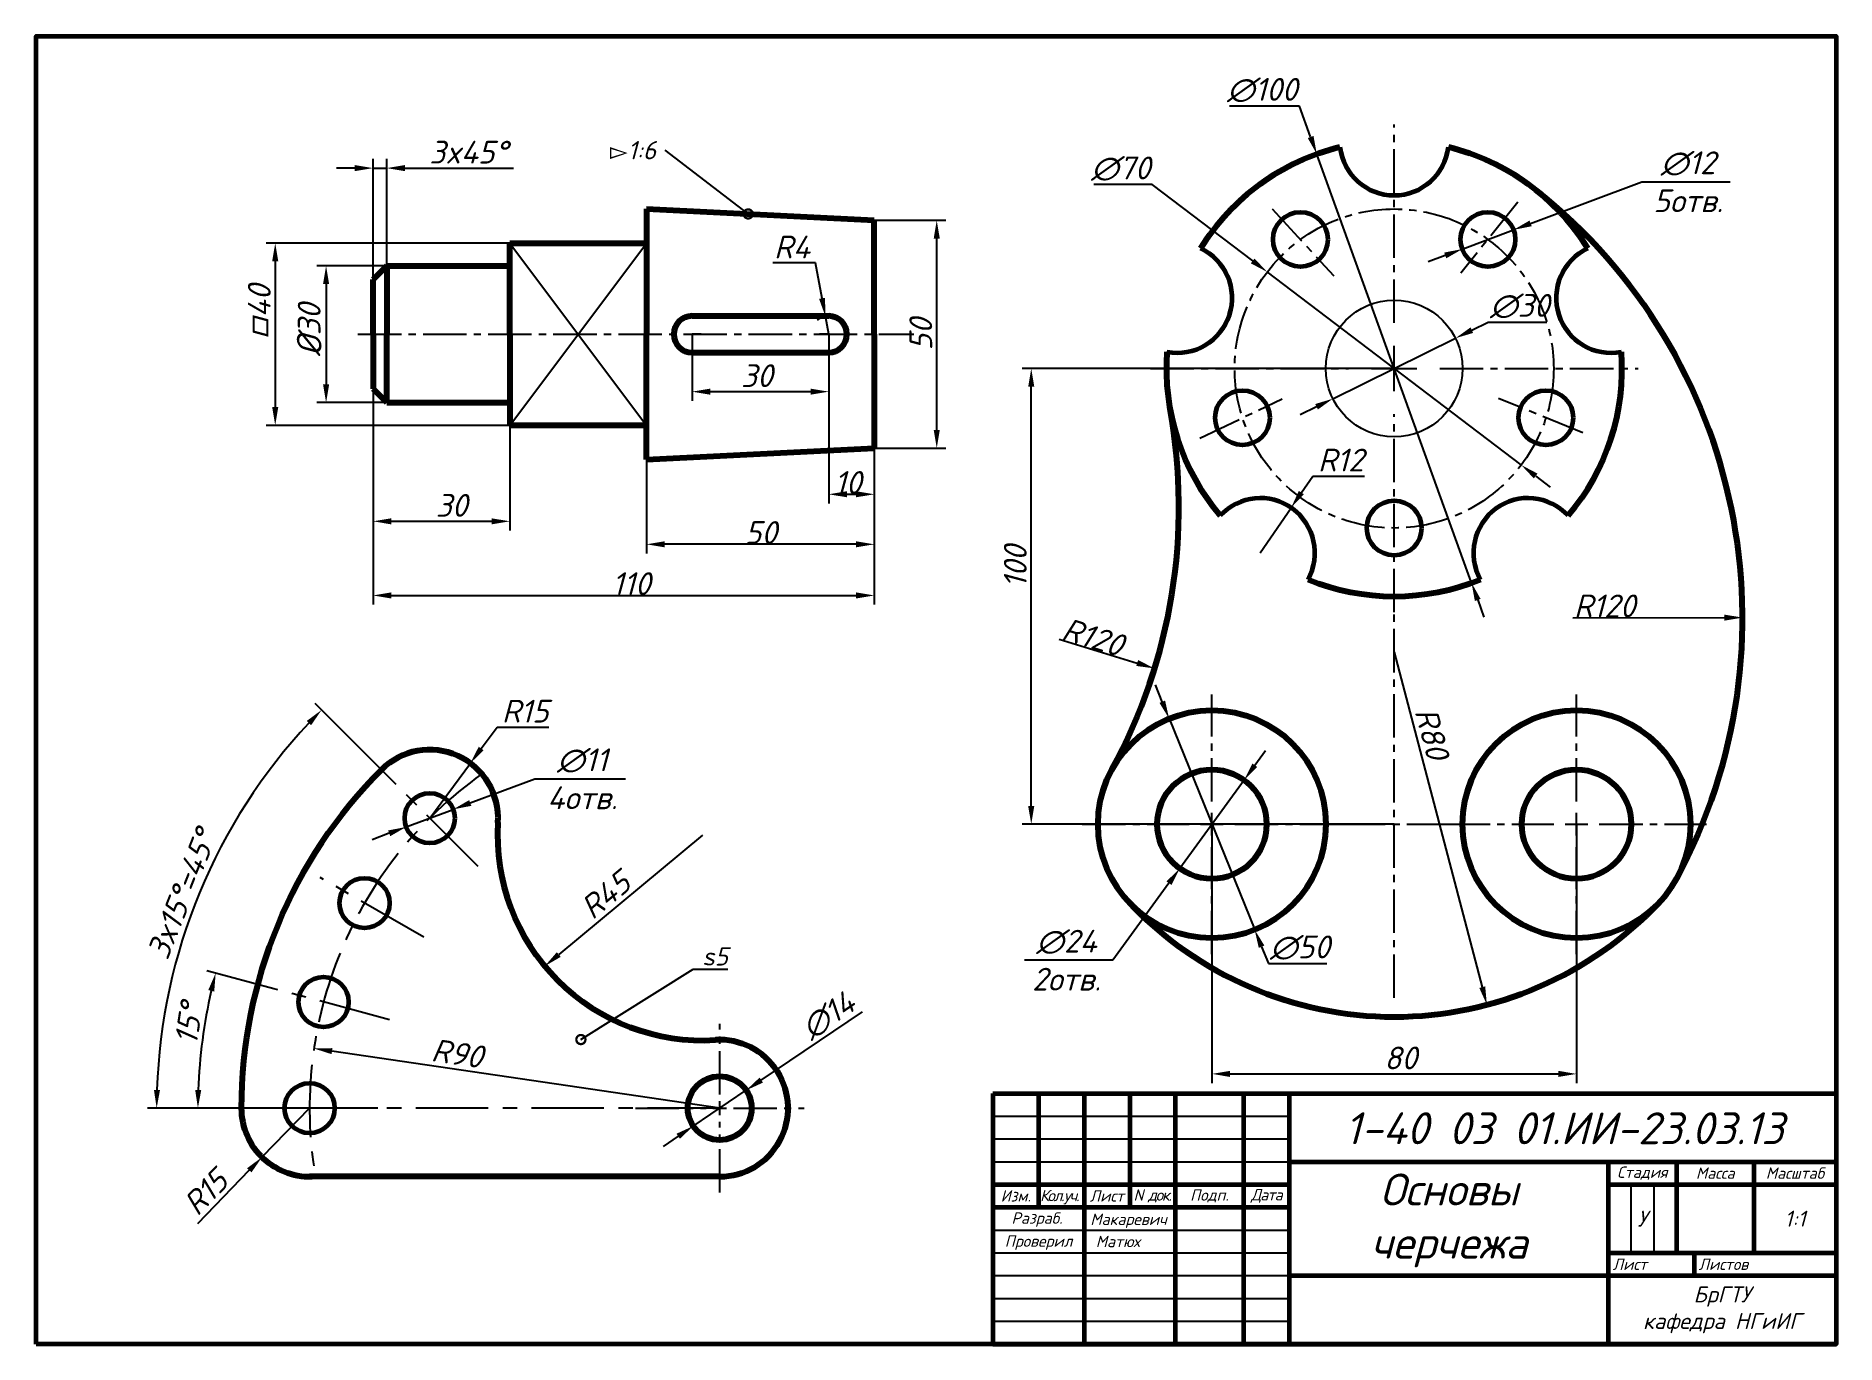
# Model space of a CAD drawing. Header units: millimetres. Extents: x 0 to 395, y 0 to 287.
import ezdxf
from ezdxf import colors
from ezdxf.entities.mleader import LeaderData, LeaderLine
from ezdxf.math import Vec2, Vec3

# ---------------------------------------------------------------- set-up
doc = ezdxf.new("R2010")
doc.units = ezdxf.units.MM
doc.header["$LTSCALE"] = 0.5
for name, pattern in [('CENTER2', [28.575, 19.05, -3.175, 3.175, -3.175]), ('осевая', [50.8, 31.75, -6.35, 6.35, -6.35]), ('осевая2', [28.575, 19.05, -3.175, 3.175, -3.175])]:
    doc.linetypes.add(name, pattern=pattern)
doc.styles.add('GOST-2.304_Type-B', font='isocpeui.ttf')
doc.styles.add('SPDS', font='isocpeur.ttf', dxfattribs={"oblique": 15})
doc.styles.get("Standard").update_dxf_attribs({"font": 'isocpeui.ttf'})
doc.dimstyles.new('Copy(2) of STANDARD', dxfattribs={"dimscale": 0, "dimtxt": 5, "dimasz": 4, "dimexe": 2, "dimexo": 0, "dimgap": 1, "dimtad": 1, "dimdec": 0, "dimzin": 12, "dimdsep": 46, "dimtxsty": 'SPDS', "dimcen": -3, "dimclrd": 256, "dimclre": 256, "dimadec": 0, "dimazin": 0, "dimtfac": 1, "dimtdec": 0, "dimtmove": 0, "dimatfit": 1, "dimfxl": 1, "dimtolj": 1, "dimtzin": 0, "dimarcsym": 0})
doc.dimstyles.get("Standard").update_dxf_attribs({"dimtxt": 5, "dimasz": 4, "dimexe": 2, "dimexo": 0, "dimgap": 0.09, "dimtad": 1, "dimdec": 0, "dimzin": 0, "dimdsep": 46, "dimtxsty": 'Standard', "dimcen": 0.09, "dimadec": 0, "dimazin": 0, "dimtfac": 1, "dimtdec": 0, "dimtofl": 0, "dimtmove": 0, "dimatfit": 3, "dimfxl": 1, "dimtolj": 1, "dimtzin": 0, "dimarcsym": 0})
doc.dimstyles.new('Копия Copy(2) of STANDARD', dxfattribs={"dimscale": 0, "dimtxt": 5, "dimasz": 4, "dimexe": 2, "dimexo": 0, "dimgap": 1, "dimtad": 1, "dimtoh": 1, "dimdec": 0, "dimzin": 12, "dimdsep": 46, "dimtxsty": 'SPDS', "dimcen": -3, "dimclrd": 256, "dimclre": 256, "dimadec": 0, "dimazin": 0, "dimtfac": 1, "dimtdec": 0, "dimtmove": 0, "dimatfit": 1, "dimfxl": 1, "dimtolj": 1, "dimtzin": 0, "dimarcsym": 0})

msp = doc.modelspace()

# ---------------------------------------------------------------- texts
at = {"lineweight": -3, "attachment_point": 1}
for s, width, heights, insert, char_height in [('1-40 03 01.ИИ-23.03.13', 135.5917, [0], (287.53, 51.07), 7), ('\\pxqc;Основы\\Pчерчежа', 64.9223, [0], (277.95, 37.63), 7), ('Макаревич', 65.9578, [14.94], (231.67, 28.85), 2.5)]:
    msp.add_mtext_dynamic_manual_height_columns(s, width=width, gutter_width=35, heights=heights, dxfattribs=dict(at, insert=insert, char_height=char_height))
at = {"linetype": 'Continuous', "style": 'GOST-2.304_Type-B'}
for s, insert, char_height, width, attachment_point in [('Стадия', (352.81, 37.73), 2.5, 13, 5), ('Масса', (368.81, 37.73), 2.5, 15, 5), ('Масштаб', (386.31, 37.73), 2.5, 16, 5), ('Изм.', (215.31, 32.73), 2.5, 8, 5), ('{\\T0.8;Кол.уч.}', (224.91, 32.47), 2.5, 9, 5), ('Лист', (235.31, 32.73), 2.5, 8, 5), ('{\\T0.8;N док.}', (245.31, 32.73), 2.5, 9, 5), ('Подп.', (257.81, 32.73), 2.5, 13, 5), ('{\\T0.9;Дата}', (270.31, 32.73), 2.5, 8, 5), ('Разраб.', (219.97, 27.53), 2.5, 18, 5), ('У', (352.81, 27.73), 3.5, 3, 5), ('1:1', (386.31, 27.73), 3.5, 16, 5), ('Проверил', (220.31, 22.47), 2.5, 18, 5), ('Лист', (346.31, 17.73), 2.5, 16.8636, 4), ('Листов', (365.17, 17.73), 2.5, 29.1364, 4), ('БрГТУ \\Pкафедра НГиИГ', (370.31, 7.73), 3.5, 48, 5)]:
    msp.add_mtext(s, dxfattribs=dict(at, insert=insert, char_height=char_height, width=width, attachment_point=attachment_point))
at = {"color": 18, "linetype": 'Continuous', "true_color": 0x000000, "insert": (237.69, 22.73), "char_height": 2.5, "width": 18, "attachment_point": 5, "style": 'GOST-2.304_Type-B'}
msp.add_mtext('Матюх', dxfattribs=at)

# ---------------------------------------------------------------- blocks, each defined once
blk = doc.blocks.new('*D10')
at = {"lineweight": -2, "transparency": 16777216}
for p, q in [((144.27, 221.8), (144.27, 207.2)), ((174.27, 221.8), (174.27, 207.2)), ((148.27, 209.2), (170.27, 209.2))]:
    blk.add_line(p, q, dxfattribs=at)
at = {"lineweight": -3, "transparency": 16777216}
for points in [[(148.27, 209.86), (148.27, 208.53), (144.27, 209.2)], [(170.27, 209.86), (170.27, 208.53), (174.27, 209.2)]]:
    blk.add_solid(points, dxfattribs=at)
at = {"layer": 'Defpoints', "color": 0, "lineweight": -3, "transparency": 16777216}
for p in [(144.27, 221.8), (174.27, 221.8), (174.27, 209.2)]:
    blk.add_point(p, dxfattribs=at)
at = {"color": 0, "lineweight": -3, "transparency": 16777216, "insert": (158.48, 212.7), "char_height": 5, "attachment_point": 5, "style": 'SPDS'}
blk.add_mtext('\\A1;30', dxfattribs=at)
blk = doc.blocks.new('*D11')
at = {"lineweight": -2, "transparency": 16777216}
for p, q in [((74.27, 209.8), (74.27, 178.75)), ((104.27, 201.8), (104.27, 178.75)), ((78.27, 180.75), (100.27, 180.75))]:
    blk.add_line(p, q, dxfattribs=at)
at = {"lineweight": -3, "transparency": 16777216}
for points in [[(78.27, 181.41), (78.27, 180.08), (74.27, 180.75)], [(100.27, 181.41), (100.27, 180.08), (104.27, 180.75)]]:
    blk.add_solid(points, dxfattribs=at)
at = {"layer": 'Defpoints', "color": 0, "lineweight": -3, "transparency": 16777216}
for p in [(74.27, 209.8), (104.27, 201.8), (104.27, 180.75)]:
    blk.add_point(p, dxfattribs=at)
at = {"color": 0, "lineweight": -3, "transparency": 16777216, "insert": (91.51, 184.25), "char_height": 5, "attachment_point": 5, "style": 'SPDS'}
blk.add_mtext('\\A1;30', dxfattribs=at)
blk = doc.blocks.new('*D13')
at = {"lineweight": -2, "transparency": 16777216}
for p, q in [((77.27, 236.8), (61.97, 236.8)), ((63.97, 232.8), (63.97, 210.8)), ((77.27, 206.8), (61.97, 206.8))]:
    blk.add_line(p, q, dxfattribs=at)
at = {"lineweight": -3, "transparency": 16777216}
for points in [[(63.3, 232.8), (64.64, 232.8), (63.97, 236.8)], [(63.3, 210.8), (64.64, 210.8), (63.97, 206.8)]]:
    blk.add_solid(points, dxfattribs=at)
at = {"layer": 'Defpoints', "color": 0, "lineweight": -3, "transparency": 16777216}
for p in [(77.27, 236.8), (63.97, 206.8), (77.27, 206.8)]:
    blk.add_point(p, dxfattribs=at)
at = {"color": 0, "lineweight": -3, "transparency": 16777216, "insert": (60.26, 222.71), "char_height": 5, "attachment_point": 5, "rotation": 90, "style": 'SPDS'}
blk.add_mtext('\\A1;{\\H1.08333x;%%C}30', dxfattribs=at)
blk = doc.blocks.new('*D14')
at = {"lineweight": -2, "transparency": 16777216}
for p, q in [((104.27, 241.8), (50.81, 241.8)), ((52.81, 237.8), (52.81, 205.8)), ((104.27, 201.8), (50.81, 201.8))]:
    blk.add_line(p, q, dxfattribs=at)
at = {"lineweight": -3, "transparency": 16777216}
for points in [[(52.14, 237.8), (53.47, 237.8), (52.81, 241.8)], [(52.14, 205.8), (53.47, 205.8), (52.81, 201.8)]]:
    blk.add_solid(points, dxfattribs=at)
at = {"layer": 'Defpoints', "color": 0, "lineweight": -3, "transparency": 16777216}
for p in [(104.27, 241.8), (52.81, 201.8), (104.27, 201.8)]:
    blk.add_point(p, dxfattribs=at)
at = {"color": 0, "lineweight": -3, "transparency": 16777216, "insert": (49.31, 226.64), "char_height": 5, "attachment_point": 5, "rotation": 90, "style": 'SPDS'}
blk.add_mtext('\\A1;{\\H0.95833x;□}40', dxfattribs=at)
blk = doc.blocks.new('*D15')
at = {"lineweight": -2, "transparency": 16777216}
for p, q in [((184.27, 246.8), (199.97, 246.8)), ((197.97, 200.8), (197.97, 242.8)), ((184.27, 196.8), (199.97, 196.8))]:
    blk.add_line(p, q, dxfattribs=at)
at = {"lineweight": -3, "transparency": 16777216}
for points in [[(197.31, 242.8), (198.64, 242.8), (197.97, 246.8)], [(197.31, 200.8), (198.64, 200.8), (197.97, 196.8)]]:
    blk.add_solid(points, dxfattribs=at)
at = {"layer": 'Defpoints', "color": 0, "lineweight": -3, "transparency": 16777216}
for p in [(184.27, 246.8), (197.97, 246.8), (184.27, 196.8)]:
    blk.add_point(p, dxfattribs=at)
at = {"color": 0, "lineweight": -3, "transparency": 16777216, "insert": (194.47, 221.76), "char_height": 5, "attachment_point": 5, "rotation": 90, "style": 'SPDS'}
blk.add_mtext('\\A1;50', dxfattribs=at)
blk = doc.blocks.new('*D16')
at = {"lineweight": -2, "transparency": 16777216}
for p, q in [((70.27, 258.25), (66.27, 258.25)), ((74.27, 233.8), (74.27, 260.25)), ((74.27, 258.25), (77.27, 258.25)), ((77.27, 236.8), (77.27, 260.25)), ((81.27, 258.25), (105.11, 258.25))]:
    blk.add_line(p, q, dxfattribs=at)
at = {"lineweight": -3, "transparency": 16777216}
for points in [[(70.27, 258.91), (70.27, 257.58), (74.27, 258.25)], [(81.27, 258.91), (81.27, 257.58), (77.27, 258.25)]]:
    blk.add_solid(points, dxfattribs=at)
at = {"layer": 'Defpoints', "color": 0, "lineweight": -3, "transparency": 16777216}
for p in [(74.27, 258.25), (74.27, 233.8), (77.27, 236.8)]:
    blk.add_point(p, dxfattribs=at)
at = {"color": 0, "lineweight": -3, "transparency": 16777216, "insert": (95.19, 261.75), "char_height": 5, "attachment_point": 5, "style": 'SPDS'}
blk.add_mtext('\\A1;3x45%%D', dxfattribs=at)
blk = doc.blocks.new('_DotSmall')
at = {"color": 0, "linetype": 'ByBlock', "lineweight": -3, "const_width": 0.5}
blk.add_lwpolyline([(-0.0625, 0, 1), (0.0625, 0, 1)], format="xyb", close=True, dxfattribs=at)
blk = doc.blocks.new('*U17')
at = {"linetype": 'осевая', "lineweight": -3}
blk.add_line((13.14, 0), (-13.14, 0), dxfattribs=at)
at = {"lineweight": 60}
blk.add_circle((-1.86, 0), 5.5, dxfattribs=at)
blk = doc.blocks.new('*U18')
at = {"color": 0, "linetype": 'ByBlock', "lineweight": -2, "transparency": 16777216}
for p, rotation in [((88.03, 114.3), 315.0000000000001), ((74.02, 96.05), 330.0000000000001), ((65.21, 74.79), 345)]:
    blk.add_blockref('*U17', p, dxfattribs=dict(at, rotation=rotation))
blk.add_blockref('*U17', (62.21, 51.98), dxfattribs=at)
blk = doc.blocks.new('*U19')
at = {"color": 0, "linetype": 'CENTER2', "lineweight": -3, "transparency": 16777216}
for p, q in [((0, 3), (0, 18.5)), ((-18.5, 0), (-3, 0)), ((3, 0), (18.5, 0)), ((0, -18.5), (0, -3))]:
    blk.add_line(p, q, dxfattribs=at)
at = {"color": 0, "linetype": 'Continuous', "lineweight": -3, "transparency": 16777216}
for p, q in [((-1.5, 0), (1.5, 0)), ((0, -1.5), (0, 1.5))]:
    blk.add_line(p, q, dxfattribs=at)
blk = doc.blocks.new('*D20')
at = {"lineweight": -2, "transparency": 16777216}
for p, q in [((52.52, 78.19), (37.81, 82.13)), ((49.07, 51.98), (33.84, 51.98))]:
    blk.add_line(p, q, dxfattribs=at)
blk.add_arc((150.35, 51.98), 114.51, 167.0015, 177.9985, dxfattribs=at)
at = {"lineweight": -3, "transparency": 16777216}
for points in [[(38.12, 77.9), (39.42, 77.57), (39.74, 81.62)], [(36.57, 55.97), (35.24, 55.99), (35.84, 51.98)]]:
    blk.add_solid(points, dxfattribs=at)
at = {"layer": 'Defpoints', "color": 0, "lineweight": -3, "transparency": 16777216}
for p in [(52.52, 78.19), (77.91, 71.39), (36.27, 61.96), (49.07, 51.98), (75.35, 51.98)]:
    blk.add_point(p, dxfattribs=at)
at = {"color": 0, "lineweight": -3, "transparency": 16777216, "insert": (33.8, 70.5), "char_height": 5, "attachment_point": 5, "rotation": 80.9698, "style": 'SPDS'}
blk.add_mtext('\\A1;15°', dxfattribs=at)
blk = doc.blocks.new('*D21')
at = {"lineweight": -2, "transparency": 16777216}
for p, q in [((78.74, 123.59), (61.57, 140.76)), ((60.35, 51.98), (24.79, 51.98))]:
    blk.add_line(p, q, dxfattribs=at)
blk.add_arc((150.35, 51.98), 123.56, 136.8549, 178.1451, dxfattribs=at)
at = {"lineweight": -3, "transparency": 16777216}
for points in [[(59.72, 136.94), (60.68, 136.01), (62.98, 139.35)], [(27.52, 55.97), (26.19, 55.99), (26.79, 51.98)]]:
    blk.add_solid(points, dxfattribs=at)
at = {"layer": 'Defpoints', "color": 0, "lineweight": -3, "transparency": 16777216}
for p in [(78.74, 123.59), (43.34, 113.76), (97.32, 105.01), (60.35, 51.98), (150.35, 51.98)]:
    blk.add_point(p, dxfattribs=at)
at = {"color": 0, "lineweight": -3, "transparency": 16777216, "insert": (32.27, 98.9), "char_height": 5, "attachment_point": 5, "rotation": 68.327, "style": 'SPDS'}
blk.add_mtext('\\A1;3x15%%D=45°', dxfattribs=at)
blk = doc.blocks.new('*D22')
at = {"lineweight": -2, "transparency": 16777216}
blk.add_line((146.59, 111.86), (115.03, 85.69), dxfattribs=at)
at = {"lineweight": -3, "transparency": 16777216}
blk.add_solid([(114.61, 86.2), (115.46, 85.18), (111.95, 83.14)], dxfattribs=at)
at = {"layer": 'Defpoints', "color": 0, "lineweight": -3, "transparency": 16777216}
for p in [(146.59, 111.86), (111.95, 83.14)]:
    blk.add_point(p, dxfattribs=at)
at = {"color": 0, "lineweight": -3, "transparency": 16777216, "insert": (125.28, 98.74), "char_height": 5, "attachment_point": 5, "rotation": 39.6663, "style": 'SPDS'}
blk.add_mtext('\\A1;R45', dxfattribs=at)
blk = doc.blocks.new('*D23')
at = {"lineweight": -2, "transparency": 16777216}
blk.add_line((150.35, 51.98), (65.26, 64.49), dxfattribs=at)
at = {"lineweight": -3, "transparency": 16777216}
blk.add_solid([(65.36, 65.15), (65.17, 63.83), (61.31, 65.07)], dxfattribs=at)
at = {"layer": 'Defpoints', "color": 0, "lineweight": -3, "transparency": 16777216}
for p in [(61.31, 65.07), (150.35, 51.98)]:
    blk.add_point(p, dxfattribs=at)
at = {"color": 0, "lineweight": -3, "transparency": 16777216, "insert": (92.75, 63.99), "char_height": 5, "attachment_point": 5, "rotation": 351.6341, "style": 'SPDS'}
blk.add_mtext('\\A1;R90', dxfattribs=at)
blk = doc.blocks.new('*D24')
at = {"lineweight": -2, "transparency": 16777216}
for p, q in [((60.35, 51.98), (49.9, 41.22)), ((47.11, 38.35), (35.73, 26.62))]:
    blk.add_line(p, q, dxfattribs=at)
at = {"lineweight": -3, "transparency": 16777216}
blk.add_solid([(46.64, 38.81), (47.59, 37.88), (49.9, 41.22)], dxfattribs=at)
at = {"layer": 'Defpoints', "color": 0, "lineweight": -3, "transparency": 16777216}
for p in [(60.35, 51.98), (49.9, 41.22)]:
    blk.add_point(p, dxfattribs=at)
at = {"color": 0, "lineweight": -3, "transparency": 16777216, "insert": (37.52, 33.49), "char_height": 5, "attachment_point": 5, "rotation": 45.8419, "style": 'SPDS'}
blk.add_mtext('\\A1;R15', dxfattribs=at)
blk = doc.blocks.new('*D25')
at = {"lineweight": -2, "transparency": 16777216}
for p, q in [((98.01, 130.89), (101.49, 135.59)), ((101.49, 135.59), (112.83, 135.59)), ((86.71, 115.62), (95.63, 127.68))]:
    blk.add_line(p, q, dxfattribs=at)
at = {"lineweight": -3, "transparency": 16777216}
blk.add_solid([(97.47, 131.29), (98.55, 130.5), (95.63, 127.68)], dxfattribs=at)
at = {"layer": 'Defpoints', "color": 0, "lineweight": -3, "transparency": 16777216}
for p in [(95.63, 127.68), (86.71, 115.62)]:
    blk.add_point(p, dxfattribs=at)
at = {"color": 0, "lineweight": -3, "transparency": 16777216, "insert": (107.66, 139.09), "char_height": 5, "attachment_point": 5, "style": 'SPDS'}
blk.add_mtext('\\A1;R15', dxfattribs=at)
blk = doc.blocks.new('*D26')
at = {"lineweight": -2, "transparency": 16777216}
for p, q in [((95.61, 118.95), (109.76, 124.25)), ((109.76, 124.25), (129.64, 124.25)), ((81.56, 113.69), (91.86, 117.55)), ((77.81, 112.29), (74.07, 110.88))]:
    blk.add_line(p, q, dxfattribs=at)
at = {"lineweight": -3, "transparency": 16777216}
for points in [[(95.37, 119.57), (95.84, 118.32), (91.86, 117.55)], [(77.58, 112.91), (78.05, 111.66), (81.56, 113.69)]]:
    blk.add_solid(points, dxfattribs=at)
at = {"layer": 'Defpoints', "color": 0, "lineweight": -3, "transparency": 16777216}
for p in [(91.86, 117.55), (81.56, 113.69)]:
    blk.add_point(p, dxfattribs=at)
at = {"color": 0, "lineweight": -3, "transparency": 16777216, "insert": (120.2, 124.25), "char_height": 5, "width": 9.8397, "attachment_point": 5, "style": 'SPDS'}
blk.add_mtext('\\A1;∅11\\P4отв.', dxfattribs=at)
blk = doc.blocks.new('*D27')
at = {"lineweight": -2, "transparency": 16777216}
for p, q in [((159.46, 58.14), (181.65, 73.14)), ((144.55, 48.06), (156.15, 55.9)), ((141.24, 45.82), (137.92, 43.58))]:
    blk.add_line(p, q, dxfattribs=at)
at = {"lineweight": -3, "transparency": 16777216}
for points in [[(159.09, 58.69), (159.84, 57.59), (156.15, 55.9)], [(140.86, 46.37), (141.61, 45.27), (144.55, 48.06)]]:
    blk.add_solid(points, dxfattribs=at)
at = {"layer": 'Defpoints', "color": 0, "lineweight": -3, "transparency": 16777216}
for p in [(156.15, 55.9), (144.55, 48.06)]:
    blk.add_point(p, dxfattribs=at)
at = {"color": 0, "lineweight": -3, "transparency": 16777216, "insert": (174.17, 72.3), "char_height": 5, "attachment_point": 5, "rotation": 34.0606, "style": 'SPDS'}
blk.add_mtext('\\A1;∅14', dxfattribs=at)
blk = doc.blocks.new('*D28')
at = {"lineweight": -2, "transparency": 16777216}
for p, q in [((171.37, 237.44), (162.03, 237.44)), ((172.81, 229.67), (171.37, 237.44)), ((174.27, 221.8), (173.54, 225.74))]:
    blk.add_line(p, q, dxfattribs=at)
blk.add_arc((174.27, 221.8), 4, 90, 129.1662, dxfattribs=at)
at = {"lineweight": -3, "transparency": 16777216}
blk.add_solid([(173.46, 229.79), (172.15, 229.55), (173.54, 225.74)], dxfattribs=at)
at = {"layer": 'Defpoints', "color": 0, "lineweight": -3, "transparency": 16777216}
for p in [(173.54, 225.74), (174.27, 221.8)]:
    blk.add_point(p, dxfattribs=at)
at = {"color": 0, "lineweight": -3, "transparency": 16777216, "insert": (166.2, 240.94), "char_height": 5, "attachment_point": 5, "style": 'SPDS'}
blk.add_mtext('\\A1;R4', dxfattribs=at)
blk = doc.blocks.new('*U30')
at = {"color": 0, "linetype": 'CENTER2', "lineweight": -3, "transparency": 16777216}
for p, q in [((0, 5), (0, 28.5)), ((-28.5, 0), (-5, 0)), ((5, 0), (28.5, 0)), ((0, -28.5), (0, -5))]:
    blk.add_line(p, q, dxfattribs=at)
at = {"color": 0, "linetype": 'Continuous', "lineweight": -3, "transparency": 16777216}
for p, q in [((-2.5, 0), (2.5, 0)), ((0, -2.5), (0, 2.5))]:
    blk.add_line(p, q, dxfattribs=at)
blk = doc.blocks.new('*U31')
at = {"color": 0, "linetype": 'CENTER2', "lineweight": -3, "transparency": 16777216}
for p, q in [((0, 5), (0, 28.5)), ((-28.5, 0), (-5, 0)), ((5, 0), (28.5, 0)), ((0, -28.5), (0, -5))]:
    blk.add_line(p, q, dxfattribs=at)
at = {"color": 0, "linetype": 'Continuous', "lineweight": -3, "transparency": 16777216}
for p, q in [((-2.5, 0), (2.5, 0)), ((0, -2.5), (0, 2.5))]:
    blk.add_line(p, q, dxfattribs=at)
blk = doc.blocks.new('*U32')
at = {"color": 0, "linetype": 'CENTER2', "lineweight": -3, "transparency": 16777216}
for p, q in [((0, 10), (0, 53.5)), ((-53.5, 0), (-10, 0)), ((10, 0), (53.5, 0)), ((0, -53.5), (0, -10))]:
    blk.add_line(p, q, dxfattribs=at)
at = {"color": 0, "linetype": 'Continuous', "lineweight": -3, "transparency": 16777216}
for p, q in [((0, -5), (0, 5)), ((-5, 0), (5, 0))]:
    blk.add_line(p, q, dxfattribs=at)
blk = doc.blocks.new('*U33')
at = {"lineweight": 60}
blk.add_circle((0, 0), 6, dxfattribs=at)
blk = doc.blocks.new('*U34')
at = {"color": 0, "linetype": 'ByBlock', "lineweight": -2, "transparency": 16777216}
for p, rotation in [((577.16, 281.1), 216), ((618.3, 281.1), 144), ((564.44, 241.97), 288), ((631.02, 241.97), 71.99999999999999)]:
    blk.add_blockref('*U33', p, dxfattribs=dict(at, rotation=rotation))
blk.add_blockref('*U33', (597.73, 217.78), dxfattribs=at)
blk = doc.blocks.new('*U37')
at = {"lineweight": 60}
blk.add_arc((0, 6.72), 12, 186.8921, 353.1079, dxfattribs=at)
blk = doc.blocks.new('*U38')
at = {"color": 0, "linetype": 'ByBlock', "lineweight": -2, "transparency": 16777216}
blk.add_blockref('*U37', (597.73, 296.06), dxfattribs=at)
for p, rotation in [((556.57, 266.16), 72), ((638.89, 266.16), 288), ((572.29, 217.77), 144), ((623.17, 217.77), 216)]:
    blk.add_blockref('*U37', p, dxfattribs=dict(at, rotation=rotation))
blk = doc.blocks.new('*D39')
at = {"lineweight": -2, "transparency": 16777216}
for p, q in [((298.36, 214.28), (216.71, 214.28)), ((218.71, 118.28), (218.71, 210.28)), ((298.36, 114.28), (216.71, 114.28))]:
    blk.add_line(p, q, dxfattribs=at)
at = {"lineweight": -3, "transparency": 16777216}
for points in [[(218.04, 210.28), (219.38, 210.28), (218.71, 214.28)], [(218.04, 118.28), (219.38, 118.28), (218.71, 114.28)]]:
    blk.add_solid(points, dxfattribs=at)
at = {"layer": 'Defpoints', "color": 0, "lineweight": -3, "transparency": 16777216}
for p in [(218.71, 214.28), (298.36, 214.28), (298.36, 114.28)]:
    blk.add_point(p, dxfattribs=at)
at = {"color": 0, "lineweight": -3, "transparency": 16777216, "insert": (215.21, 170.79), "char_height": 5, "attachment_point": 5, "rotation": 90, "style": 'SPDS'}
blk.add_mtext('\\A1;100', dxfattribs=at)
blk = doc.blocks.new('*D40')
at = {"lineweight": -2, "transparency": 16777216}
for p, q in [((258.36, 114.28), (258.36, 57.5)), ((338.36, 114.28), (338.36, 57.5)), ((262.36, 59.5), (334.36, 59.5))]:
    blk.add_line(p, q, dxfattribs=at)
at = {"lineweight": -3, "transparency": 16777216}
for points in [[(262.36, 60.17), (262.36, 58.83), (258.36, 59.5)], [(334.36, 60.17), (334.36, 58.83), (338.36, 59.5)]]:
    blk.add_solid(points, dxfattribs=at)
at = {"layer": 'Defpoints', "color": 0, "lineweight": -3, "transparency": 16777216}
for p in [(258.36, 114.28), (338.36, 114.28), (338.36, 59.5)]:
    blk.add_point(p, dxfattribs=at)
at = {"color": 0, "lineweight": -3, "transparency": 16777216, "insert": (299.76, 63), "char_height": 5, "attachment_point": 5, "style": 'SPDS'}
blk.add_mtext('\\A1;80', dxfattribs=at)
blk = doc.blocks.new('*D43')
at = {"color": 0, "lineweight": -2, "transparency": 16777216}
blk.add_line((337.59, 159.58), (370.8, 159.62), dxfattribs=at)
at = {"color": 0, "lineweight": -3, "transparency": 16777216}
blk.add_solid([(370.8, 160.28), (370.8, 158.95), (374.8, 159.62)], dxfattribs=at)
at = {"layer": 'Defpoints', "color": 0, "lineweight": -3, "transparency": 16777216}
for p in [(254.8, 159.49), (374.8, 159.62)]:
    blk.add_point(p, dxfattribs=at)
at = {"color": 0, "lineweight": -3, "transparency": 16777216, "insert": (344.54, 162.18), "char_height": 5, "attachment_point": 5, "rotation": 0.0649}
blk.add_mtext('\\A1;R120', dxfattribs=at)
blk = doc.blocks.new('*D44')
at = {"lineweight": -2, "transparency": 16777216}
blk.add_line((298.36, 152.03), (317.68, 78.53), dxfattribs=at)
at = {"lineweight": -3, "transparency": 16777216}
blk.add_solid([(318.33, 78.7), (317.04, 78.36), (318.7, 74.66)], dxfattribs=at)
at = {"layer": 'Defpoints', "color": 0, "lineweight": -3, "transparency": 16777216}
for p in [(298.36, 152.03), (318.7, 74.66)]:
    blk.add_point(p, dxfattribs=at)
at = {"color": 0, "lineweight": -3, "transparency": 16777216, "insert": (306.66, 134.23), "char_height": 5, "attachment_point": 5, "rotation": 284.7315, "style": 'SPDS'}
blk.add_mtext('\\A1;R80', dxfattribs=at)
blk = doc.blocks.new('*D45')
at = {"lineweight": -2, "transparency": 16777216}
for p, q in [((267.78, 127.22), (270.13, 130.45)), ((265.42, 123.98), (251.29, 104.58)), ((248.94, 101.35), (236.63, 84.45)), ((236.63, 84.45), (217.25, 84.45))]:
    blk.add_line(p, q, dxfattribs=at)
at = {"lineweight": -3, "transparency": 16777216}
for points in [[(267.24, 127.61), (268.31, 126.83), (265.42, 123.98)], [(248.4, 101.74), (249.48, 100.96), (251.29, 104.58)]]:
    blk.add_solid(points, dxfattribs=at)
at = {"layer": 'Defpoints', "color": 0, "lineweight": -3, "transparency": 16777216}
for p in [(265.42, 123.98), (251.29, 104.58)]:
    blk.add_point(p, dxfattribs=at)
at = {"color": 0, "lineweight": -3, "transparency": 16777216, "insert": (226.44, 84.45), "char_height": 5, "attachment_point": 5, "style": 'SPDS'}
blk.add_mtext('\\A1;∅24\\P2отв.', dxfattribs=at)
blk = doc.blocks.new('*D46')
at = {"lineweight": -2, "transparency": 16777216}
for p, q in [((328.29, 246.11), (352.67, 255.25)), ((352.67, 255.25), (372.05, 255.25)), ((313.31, 240.49), (324.55, 244.71)), ((309.57, 239.09), (305.82, 237.68))]:
    blk.add_line(p, q, dxfattribs=at)
at = {"lineweight": -3, "transparency": 16777216}
for points in [[(328.06, 246.74), (328.53, 245.49), (324.55, 244.71)], [(309.33, 239.71), (309.8, 238.46), (313.31, 240.49)]]:
    blk.add_solid(points, dxfattribs=at)
at = {"layer": 'Defpoints', "color": 0, "lineweight": -3, "transparency": 16777216}
for p in [(324.55, 244.71), (313.31, 240.49)]:
    blk.add_point(p, dxfattribs=at)
at = {"color": 0, "lineweight": -3, "transparency": 16777216, "insert": (362.86, 255.25), "char_height": 5, "attachment_point": 5, "style": 'SPDS'}
blk.add_mtext('\\A1;∅12\\P5отв.', dxfattribs=at)
blk = doc.blocks.new('*D47')
at = {"lineweight": -2, "transparency": 16777216}
for p, q in [((277.57, 271.86), (262.23, 271.86)), ((280.02, 265.08), (277.57, 271.86)), ((315.33, 167.25), (281.38, 261.31)), ((316.69, 163.49), (318.05, 159.73))]:
    blk.add_line(p, q, dxfattribs=at)
at = {"lineweight": -3, "transparency": 16777216}
for points in [[(280.65, 265.3), (279.39, 264.85), (281.38, 261.31)], [(317.32, 163.72), (316.06, 163.27), (315.33, 167.25)]]:
    blk.add_solid(points, dxfattribs=at)
at = {"layer": 'Defpoints', "color": 0, "lineweight": -3, "transparency": 16777216}
for p in [(281.38, 261.31), (315.33, 167.25)]:
    blk.add_point(p, dxfattribs=at)
at = {"color": 0, "lineweight": -3, "transparency": 16777216, "insert": (269.4, 275.36), "char_height": 5, "attachment_point": 5, "style": 'SPDS'}
blk.add_mtext('\\A1;∅100', dxfattribs=at)
blk = doc.blocks.new('*D48')
at = {"lineweight": -2, "transparency": 16777216}
for p, q in [((245.27, 254.62), (232.43, 254.62)), ((267.31, 237.88), (245.27, 254.62)), ((326.22, 193.11), (270.49, 235.46)), ((329.41, 190.69), (332.59, 188.27))]:
    blk.add_line(p, q, dxfattribs=at)
at = {"lineweight": -3, "transparency": 16777216}
for points in [[(267.71, 238.41), (266.9, 237.35), (270.49, 235.46)], [(329.81, 191.22), (329, 190.16), (326.22, 193.11)]]:
    blk.add_solid(points, dxfattribs=at)
at = {"layer": 'Defpoints', "color": 0, "lineweight": -3, "transparency": 16777216}
for p in [(270.49, 235.46), (326.22, 193.11)]:
    blk.add_point(p, dxfattribs=at)
at = {"color": 0, "lineweight": -3, "transparency": 16777216, "insert": (238.35, 258.12), "char_height": 5, "attachment_point": 5, "style": 'SPDS'}
blk.add_mtext('\\A1;∅70', dxfattribs=at)
blk = doc.blocks.new('*D49')
at = {"lineweight": -2, "transparency": 16777216}
for p, q in [((277.99, 187.05), (280.48, 190.69)), ((280.48, 190.69), (291.82, 190.69)), ((268.97, 173.83), (275.74, 183.74))]:
    blk.add_line(p, q, dxfattribs=at)
at = {"lineweight": -3, "transparency": 16777216}
blk.add_solid([(277.44, 187.42), (278.54, 186.67), (275.74, 183.74)], dxfattribs=at)
at = {"layer": 'Defpoints', "color": 0, "lineweight": -3, "transparency": 16777216}
for p in [(275.74, 183.74), (268.97, 173.83)]:
    blk.add_point(p, dxfattribs=at)
at = {"color": 0, "lineweight": -3, "transparency": 16777216, "insert": (286.65, 194.19), "char_height": 5, "attachment_point": 5, "style": 'SPDS'}
blk.add_mtext('\\A1;R12', dxfattribs=at)
blk = doc.blocks.new('*D50')
at = {"color": 0, "lineweight": -2, "transparency": 16777216}
for p, q in [((174.27, 221.8), (174.27, 184.68)), ((184.27, 221.8), (184.27, 184.68)), ((178.27, 186.68), (180.27, 186.68))]:
    blk.add_line(p, q, dxfattribs=at)
at = {"lineweight": -2, "transparency": 16777216}
for p, q in [((247.46, 141.16), (245.96, 144.87)), ((248.97, 137.45), (267.75, 91.11)), ((269.25, 87.41), (270.75, 83.7)), ((270.75, 83.7), (283.59, 83.7))]:
    blk.add_line(p, q, dxfattribs=at)
at = {"color": 0, "lineweight": -3, "transparency": 16777216}
for points in [[(178.27, 187.35), (178.27, 186.02), (174.27, 186.68)], [(180.27, 187.35), (180.27, 186.02), (184.27, 186.68)]]:
    blk.add_solid(points, dxfattribs=at)
at = {"lineweight": -3, "transparency": 16777216}
for points in [[(248.08, 141.41), (246.85, 140.91), (248.97, 137.45)], [(269.87, 87.66), (268.63, 87.16), (267.75, 91.11)]]:
    blk.add_solid(points, dxfattribs=at)
at = {"layer": 'Defpoints', "color": 0, "lineweight": -3, "transparency": 16777216}
for p in [(174.27, 221.8), (184.27, 221.8), (184.27, 186.68), (248.97, 137.45), (267.75, 91.11)]:
    blk.add_point(p, dxfattribs=at)
at = {"color": 0, "lineweight": -3, "transparency": 16777216, "insert": (178.48, 189.27), "char_height": 5, "attachment_point": 5}
blk.add_mtext('\\A1;10', dxfattribs=at)
at = {"color": 0, "lineweight": -3, "transparency": 16777216, "insert": (277.67, 87.2), "char_height": 5, "attachment_point": 5, "style": 'SPDS'}
blk.add_mtext('\\A1;∅50', dxfattribs=at)
blk = doc.blocks.new('*D51')
at = {"color": 0, "lineweight": -2, "transparency": 16777216}
for p, q in [((134.27, 221.8), (134.27, 173.7)), ((184.27, 221.8), (184.27, 173.7)), ((180.27, 175.7), (138.27, 175.7))]:
    blk.add_line(p, q, dxfattribs=at)
at = {"lineweight": -2, "transparency": 16777216}
for p, q in [((315.4, 222.69), (318.98, 224.46)), ((318.98, 224.46), (331.82, 224.46)), ((284.9, 207.65), (311.81, 220.92)), ((281.32, 205.88), (277.73, 204.11))]:
    blk.add_line(p, q, dxfattribs=at)
at = {"lineweight": -3, "transparency": 16777216}
for points in [[(315.1, 223.29), (315.69, 222.09), (311.81, 220.92)], [(281.02, 206.48), (281.61, 205.28), (284.9, 207.65)]]:
    blk.add_solid(points, dxfattribs=at)
at = {"color": 0, "lineweight": -3, "transparency": 16777216}
for points in [[(138.27, 176.37), (138.27, 175.04), (134.27, 175.7)], [(180.27, 176.37), (180.27, 175.04), (184.27, 175.7)]]:
    blk.add_solid(points, dxfattribs=at)
at = {"layer": 'Defpoints', "color": 0, "lineweight": -3, "transparency": 16777216}
for p in [(134.27, 221.8), (184.27, 221.8), (311.81, 220.92), (284.9, 207.65), (134.27, 175.7)]:
    blk.add_point(p, dxfattribs=at)
at = {"color": 0, "lineweight": -3, "transparency": 16777216, "insert": (325.9, 227.96), "char_height": 5, "attachment_point": 5, "style": 'SPDS'}
blk.add_mtext('\\A1;∅30', dxfattribs=at)
at = {"color": 0, "lineweight": -3, "transparency": 16777216, "insert": (159.37, 178.29), "char_height": 5, "attachment_point": 5}
blk.add_mtext('\\A1;50', dxfattribs=at)
blk = doc.blocks.new('*D53')
at = {"color": 0, "lineweight": -2, "transparency": 16777216}
blk.add_line((224.85, 154.92), (241.97, 149.65), dxfattribs=at)
at = {"color": 0, "lineweight": -3, "transparency": 16777216}
blk.add_solid([(242.16, 150.29), (241.77, 149.01), (245.79, 148.47)], dxfattribs=at)
at = {"layer": 'Defpoints', "color": 0, "lineweight": -3, "transparency": 16777216}
for p in [(131.11, 183.81), (245.79, 148.47)]:
    blk.add_point(p, dxfattribs=at)
at = {"color": 0, "lineweight": -3, "transparency": 16777216, "insert": (232.26, 155.35), "char_height": 5, "attachment_point": 5, "rotation": 342.8744}
blk.add_mtext('\\A1;R120', dxfattribs=at)
blk = doc.blocks.new('*D52')
at = {"color": 0, "lineweight": -2, "transparency": 16777216}
for p, q in [((74.27, 221.8), (74.27, 162.48)), ((184.27, 221.8), (184.27, 162.48)), ((78.27, 164.48), (180.27, 164.48))]:
    blk.add_line(p, q, dxfattribs=at)
at = {"color": 0, "lineweight": -3, "transparency": 16777216}
for points in [[(78.27, 165.15), (78.27, 163.82), (74.27, 164.48)], [(180.27, 165.15), (180.27, 163.82), (184.27, 164.48)]]:
    blk.add_solid(points, dxfattribs=at)
at = {"layer": 'Defpoints', "color": 0, "lineweight": -3, "transparency": 16777216}
for p in [(74.27, 221.8), (184.27, 221.8), (184.27, 164.48)]:
    blk.add_point(p, dxfattribs=at)
at = {"color": 0, "lineweight": -3, "transparency": 16777216, "insert": (130.94, 167.07), "char_height": 5, "attachment_point": 5}
blk.add_mtext('\\A1;110', dxfattribs=at)

# ---------------------------------------------------------------- dimensions: what is measured, and where the dimension line sits
at = {"lineweight": -3}
for p1, p2, dimstyle, picture, middle in [((315.33, 167.25), (281.38, 261.31), 'Копия Copy(2) of STANDARD', '*D47', (269.4, 271.86)), ((326.22, 193.11), (270.49, 235.46), 'Копия Copy(2) of STANDARD', '*D48', (238.35, 254.62)), ((284.9, 207.65), (311.81, 220.92), 'Копия Copy(2) of STANDARD', '*D51', (325.9, 224.46)), ((248.97, 137.45), (267.75, 91.11), 'Копия Copy(2) of STANDARD', '*D50', (277.67, 83.7)), ((144.55, 48.06), (156.15, 55.9), 'Copy(2) of STANDARD', '*D27', (176.13, 69.4))]:
    dim = msp.add_diameter_dim_2p(p1=p1, p2=p2, dimstyle=dimstyle, override={"dimscale": 1}, dxfattribs=at)
    dim.commit()
    dim.dimension.update_dxf_attribs({"geometry": picture, "text_midpoint": middle, "dimtype": 163})
dim = msp.add_linear_dim(base=(74.27, 258.25), p1=(77.27, 236.8), p2=(74.27, 233.8), text='3x45%%D', dimstyle='Copy(2) of STANDARD', override={"dimscale": 1}, dxfattribs=at)
dim.commit()
dim.dimension.update_dxf_attribs({"geometry": '*D16', "text_midpoint": (95.19, 258.25), "dimtype": 160})
for p1, p2, text, picture, middle in [((313.31, 240.49), (324.55, 244.71), '<>\\X5отв.', '*D46', (362.86, 255.25)), ((81.56, 113.69), (91.86, 117.55), '<>\\X4отв.', '*D26', (120.2, 124.25)), ((265.42, 123.98), (251.29, 104.58), '<>\\X2отв.', '*D45', (226.44, 84.45))]:
    dim = msp.add_diameter_dim_2p(p1=p1, p2=p2, text=text, dimstyle='Копия Copy(2) of STANDARD', override={"dimscale": 1}, dxfattribs=at)
    dim.commit()
    dim.dimension.update_dxf_attribs({"geometry": picture, "text_midpoint": middle, "dimtype": 163})
for base, p1, p2, dimstyle, picture, middle in [((197.97, 246.8), (184.27, 196.8), (184.27, 246.8), 'Copy(2) of STANDARD', '*D15', (197.97, 221.76)), ((218.71, 214.28), (298.36, 114.28), (298.36, 214.28), 'Копия Copy(2) of STANDARD', '*D39', (218.71, 170.79))]:
    dim = msp.add_linear_dim(base=base, p1=p1, p2=p2, angle=90, dimstyle=dimstyle, override={"dimscale": 1}, dxfattribs=at)
    dim.commit()
    dim.dimension.update_dxf_attribs({"geometry": picture, "text_midpoint": middle, "dimtype": 160})
for base, p1, p2, text, picture, middle in [((52.81, 201.8), (104.27, 241.8), (104.27, 201.8), '{\\H0.95833x;□}<>', '*D14', (52.81, 226.64)), ((63.97, 206.8), (77.27, 236.8), (77.27, 206.8), '{\\H1.08333x;%%C}<>', '*D13', (63.97, 222.71))]:
    dim = msp.add_linear_dim(base=base, p1=p1, p2=p2, angle=90, text=text, dimstyle='Copy(2) of STANDARD', override={"dimscale": 1}, dxfattribs=at)
    dim.commit()
    dim.dimension.update_dxf_attribs({"geometry": picture, "text_midpoint": middle, "dimtype": 160})
for center, mpoint, dimstyle, picture, middle in [((174.27, 221.8), (173.54, 225.74), 'Копия Copy(2) of STANDARD', '*D28', (166.2, 237.44)), ((268.97, 173.83), (275.74, 183.74), 'Копия Copy(2) of STANDARD', '*D49', (286.65, 190.69)), ((298.36, 152.03), (318.7, 74.66), 'Копия Copy(2) of STANDARD', '*D44', (303.27, 133.34)), ((86.71, 115.62), (95.63, 127.68), 'Копия Copy(2) of STANDARD', '*D25', (107.66, 135.59)), ((146.59, 111.86), (111.95, 83.14), 'Copy(2) of STANDARD', '*D22', (127.52, 96.04)), ((150.35, 51.98), (61.31, 65.07), 'Copy(2) of STANDARD', '*D23', (92.24, 60.52)), ((60.35, 51.98), (49.9, 41.22), 'Copy(2) of STANDARD', '*D24', (40.03, 31.05))]:
    dim = msp.add_radius_dim(center=center, mpoint=mpoint, dimstyle=dimstyle, override={"dimscale": 1}, dxfattribs=at)
    dim.commit()
    dim.dimension.update_dxf_attribs({"geometry": picture, "text_midpoint": middle, "dimtype": 164})
for base, p1, p2, picture, middle in [((134.27, 175.7), (184.27, 221.8), (134.27, 221.8), '*D51', (159.37, 175.7)), ((184.27, 164.48), (74.27, 221.8), (184.27, 221.8), '*D52', (130.94, 164.48)), ((184.27, 186.68), (174.27, 221.8), (184.27, 221.8), '*D50', (178.48, 186.68))]:
    dim = msp.add_linear_dim(base=base, p1=p1, p2=p2, dimstyle='Standard', dxfattribs=at)
    dim.commit()
    dim.dimension.update_dxf_attribs({"geometry": picture, "text_midpoint": middle, "dimtype": 160})
for base, p1, p2, dimstyle, picture, middle in [((174.27, 209.2), (144.27, 221.8), (174.27, 221.8), 'Copy(2) of STANDARD', '*D10', (158.48, 209.2)), ((104.27, 180.75), (74.27, 209.8), (104.27, 201.8), 'Copy(2) of STANDARD', '*D11', (91.51, 180.75)), ((338.36, 59.5), (258.36, 114.28), (338.36, 114.28), 'Копия Copy(2) of STANDARD', '*D40', (299.76, 59.5))]:
    dim = msp.add_linear_dim(base=base, p1=p1, p2=p2, dimstyle=dimstyle, override={"dimscale": 1}, dxfattribs=at)
    dim.commit()
    dim.dimension.update_dxf_attribs({"geometry": picture, "text_midpoint": middle, "dimtype": 160})
for center, mpoint, picture, middle in [((131.11, 183.81), (245.79, 148.47), '*D53', (231.5, 152.87)), ((254.8, 159.49), (374.8, 159.62), '*D43', (344.54, 159.59))]:
    dim = msp.add_radius_dim(center=center, mpoint=mpoint, dimstyle='Standard', dxfattribs=at)
    dim.commit()
    dim.dimension.update_dxf_attribs({"geometry": picture, "text_midpoint": middle, "dimtype": 164})
dim = msp.add_angular_dim_2l(base=(43.34, 113.76), line1=((97.32, 105.01), (78.74, 123.59)), line2=((150.35, 51.98), (60.35, 51.98)), text='3x15%%D=<>', dimstyle='Copy(2) of STANDARD', override={"dimscale": 1}, dxfattribs=at)
dim.commit()
dim.dimension.update_dxf_attribs({"geometry": '*D21', "text_midpoint": (35.53, 97.61), "dimtype": 162})
dim = msp.add_angular_dim_2l(base=(36.27, 61.96), line1=((77.91, 71.39), (52.52, 78.19)), line2=((75.35, 51.98), (49.07, 51.98)), dimstyle='Copy(2) of STANDARD', override={"dimscale": 1}, dxfattribs=at)
dim.commit()
dim.dimension.update_dxf_attribs({"geometry": '*D20', "text_midpoint": (37.25, 69.95), "dimtype": 162})

# ---------------------------------------------------------------- linework, layer by layer
at = {"lineweight": 80}
for p, q in [((134.27, 249.3), (184.27, 246.8)), ((134.27, 249.3), (134.27, 221.8)), ((184.27, 221.8), (184.27, 246.8)), ((104.27, 221.8), (104.27, 241.8)), ((104.27, 241.8), (134.27, 241.8)), ((77.27, 236.8), (74.27, 233.8)), ((74.27, 221.8), (74.27, 233.8)), ((77.27, 236.8), (104.27, 236.8)), ((77.27, 236.8), (77.27, 221.8)), ((144.27, 225.8), (174.27, 225.8)), ((74.27, 221.8), (74.27, 209.8)), ((77.27, 206.8), (77.27, 221.8)), ((104.27, 221.8), (104.27, 201.8)), ((134.27, 194.3), (134.27, 221.8)), ((184.27, 221.8), (184.27, 196.8)), ((144.27, 217.8), (174.27, 217.8)), ((77.27, 206.8), (74.27, 209.8)), ((77.27, 206.8), (104.27, 206.8)), ((134.27, 201.8), (104.27, 201.8)), ((134.27, 194.3), (184.27, 196.8)), ((150.35, 36.98), (60.35, 36.98))]:
    msp.add_line(p, q, dxfattribs=at)
at = {"linetype": 'CENTER2', "lineweight": -3}
for p, q in [((271.6, 249.34), (285.12, 234.6)), ((325.49, 250.79), (312.98, 235.18)), ((255.71, 199.02), (273.78, 207.6)), ((339.76, 200.14), (321.26, 207.73)), ((298.36, 76.17), (298.36, 160.78))]:
    msp.add_line(p, q, dxfattribs=at)
at = {"lineweight": -3}
for p, q in [((104.27, 241.8), (134.27, 201.8)), ((104.27, 201.8), (134.27, 241.8)), ((144.27, 221.8), (144.27, 221.8)), ((146.27, 221.8), (144.27, 221.8)), ((174.27, 221.8), (172.27, 221.8))]:
    msp.add_line(p, q, dxfattribs=at)
at = {"linetype": 'CENTER2'}
msp.add_line((70.96, 221.8), (192.98, 221.8), dxfattribs=at)
at = {"lineweight": 60}
for p, q in [((104.27, 201.8), (134.27, 201.8)), ((395.31, 110.23), (395.31, 55.23)), ((210.31, 55.23), (395.31, 55.23))]:
    msp.add_line(p, q, dxfattribs=at)
at = {"linetype": 'осевая2', "lineweight": -3}
msp.add_line((286.86, 114.28), (309.86, 114.28), dxfattribs=at)
at = {"linetype": 'осевая', "lineweight": -3}
msp.add_line((150.35, 51.98), (60.35, 51.98), dxfattribs=at)
at = {"linetype": 'Continuous', "lineweight": 60}
for p, q in [((210.31, 55.23), (395.31, 55.23)), ((210.31, 55.23), (210.31, 0.23)), ((220.31, 55.23), (220.31, 30.23)), ((230.31, 55.23), (230.31, 0.23)), ((240.31, 55.23), (240.31, 30.23)), ((250.31, 55.23), (250.31, 0.23)), ((265.31, 55.23), (265.31, 0.23)), ((275.31, 55.23), (275.31, 0.23)), ((395.31, 55.23), (395.31, 0.23)), ((275.31, 40.23), (395.31, 40.23)), ((345.31, 40.23), (345.31, 0.23)), ((360.31, 40.23), (360.31, 20.23)), ((377.31, 40.23), (377.31, 20.23)), ((210.31, 35.23), (275.31, 35.23)), ((345.31, 35.23), (395.31, 35.23)), ((210.31, 30.23), (275.31, 30.23)), ((345.31, 20.23), (395.31, 20.23)), ((364.17, 20.23), (364.17, 15.23)), ((275.31, 15.23), (395.31, 15.23)), ((210.31, 0.23), (395.31, 0.23))]:
    msp.add_line(p, q, dxfattribs=at)
at = {"linetype": 'Continuous'}
for p, q in [((210.31, 50.23), (275.31, 50.23)), ((210.31, 45.23), (275.31, 45.23)), ((210.31, 40.23), (275.31, 40.23)), ((350.31, 35.23), (350.31, 20.23)), ((355.31, 35.23), (355.31, 20.23)), ((210.31, 25.23), (275.31, 25.23)), ((210.31, 20.23), (275.31, 20.23)), ((210.31, 15.23), (275.31, 15.23)), ((210.31, 10.23), (275.31, 10.23)), ((210.31, 5.23), (275.31, 5.23))]:
    msp.add_line(p, q, dxfattribs=at)
at = {"lineweight": 60}
msp.add_lwpolyline([(0.31, 0.23), (0.31, 287.23), (395.31, 287.23), (395.31, 0.23), (0.31, 0.23)], dxfattribs=at)
at = {"linetype": 'осевая2', "lineweight": -3}
msp.add_circle((298.36, 214.28), 35, dxfattribs=at)
at = {"lineweight": -3}
msp.add_circle((298.36, 214.28), 15, dxfattribs=at)
at = {"lineweight": 80}
for centre, radius in [((258.36, 114.28), 25), ((338.36, 114.28), 25), ((258.36, 114.28), 12), ((338.36, 114.28), 12), ((150.35, 51.98), 7)]:
    msp.add_circle(centre, radius, dxfattribs=at)
for centre, radius, start, end in [((298.36, 214.28), 50, 103.7842, 148.2158), ((298.36, 214.28), 50, 31.7842, 76.2158), ((254.8, 159.49), 120, 331.5877, 51.52), ((144.27, 221.8), 4, 90, 270), ((174.27, 221.8), 4, 270, 90), ((298.36, 214.28), 50, 175.7842, 220.2158), ((298.36, 214.28), 50, 319.7842, 4.2158), ((131.11, 183.81), 120, 331.3491, 10.3275), ((298.36, 214.28), 50, 247.7842, 292.2158), ((86.71, 115.62), 15, 356.4096, 135), ((150.35, 51.98), 105, 135, 180), ((146.59, 111.86), 45, 176.4096, 273.5904), ((298.36, 152.03), 80, 223.3418, 316.6582), ((150.35, 51.98), 15, 270, 93.5904), ((60.35, 51.98), 15, 180, 274.7802)]:
    msp.add_arc(centre, radius, start, end, dxfattribs=at)
at = {"linetype": 'осевая', "lineweight": -3}
msp.add_arc((150.35, 51.98), 90, 125.4396, 189.5604, dxfattribs=at)

# ---------------------------------------------------------------- block references
at = {"linetype": 'CENTER2', "lineweight": -3}
for name, p in [('*U32', (298.36, 214.28)), ('*U30', (258.36, 114.28)), ('*U31', (338.36, 114.28)), ('*U19', (150.35, 51.98))]:
    msp.add_blockref(name, p, dxfattribs=at)
at = {"lineweight": 80}
for name, p in [('*U38', (-299.38, -38.5)), ('*U34', (-299.38, -38.5)), ('*U18', (0, 0))]:
    msp.add_blockref(name, p, dxfattribs=at)

msp.set_redraw_order([(e.dxf.handle, doc.entitydb.next_handle()) for e in msp.query("TEXT MTEXT ATTDEF DIMENSION ARC_DIMENSION")])  # texts and dimensions are drawn at this point

# ---------------------------------------------------------------- leaders
at = {"lineweight": -3}
ml = msp.add_multileader_mtext('Standard', dxfattribs=at)
ml.set_content('{\\fISOCPEUR|b1|i0|c204|p34;\\H0.95833x;▻\\fISOCPEUR|b1|i1|c204|p34;\\H1.04348x;1:6}', color=256)
ml.set_leader_properties()
ml.set_arrow_properties(name='DOTSMALL')
ml.build(insert=Vec2(0, 0))
ml.multileader.update_dxf_attribs({"has_dogleg": 0, "text_left_attachment_type": 6})
ctx = ml.context
ctx.base_point, ctx.plane_origin = Vec3(124.17, 259.38), Vec3(156.6, 248.19)
ctx.left_attachment, ctx.text_align_type = 6, 2
notes = []
notes.append((ctx, [(0, (1, 1, 0), (146.37, 262.18), (-1, 0), 8, [(0, [(156.6, 248.19)], 0, [])])]))
ctx.mtext.insert, ctx.mtext.width, ctx.mtext.alignment, ctx.mtext.flow_direction = Vec3(136.37, 264.18), 5.1758, 3, 5
ml = msp.add_multileader_mtext('Standard', dxfattribs=at)
ml.set_content('{\\fISOCPEUR|b1|i1|c204|p34;s5}', color=256)
ml.set_leader_properties()
ml.set_arrow_properties(name='DOTSMALL')
ml.build(insert=Vec2(0, 0))
ml.multileader.update_dxf_attribs({"has_dogleg": 0, "text_left_attachment_type": 6})
ctx = ml.context
ctx.base_point, ctx.plane_origin = Vec3(144.51, 82.48), Vec3(119.88, 67.04)
ctx.left_attachment = 6
notes.append((ctx, [(0, (1, 1, 0), (136.51, 82.48), (1, 0), 8, [(0, [(119.88, 67.04)], 0, [])])]))
ctx.mtext.insert, ctx.mtext.flow_direction = Vec3(146.51, 87.28), 5
for ctx, leaders in notes:
    for number, flags, end, landing, length, lines in leaders:
        leader = LeaderData()
        leader.index, (leader.has_last_leader_line, leader.has_dogleg_vector, leader.attachment_direction) = number, flags
        leader.last_leader_point, leader.dogleg_vector, leader.dogleg_length = Vec3(end), Vec3(landing), length
        for number, points, colour, breaks in lines:
            line = LeaderLine()
            line.index, line.vertices, line.color, line.breaks = number, Vec3.list(points), colors.encode_raw_color(colour), breaks
            leader.lines.append(line)
        ctx.leaders.append(leader)

doc.saveas('drawing.dxf')
